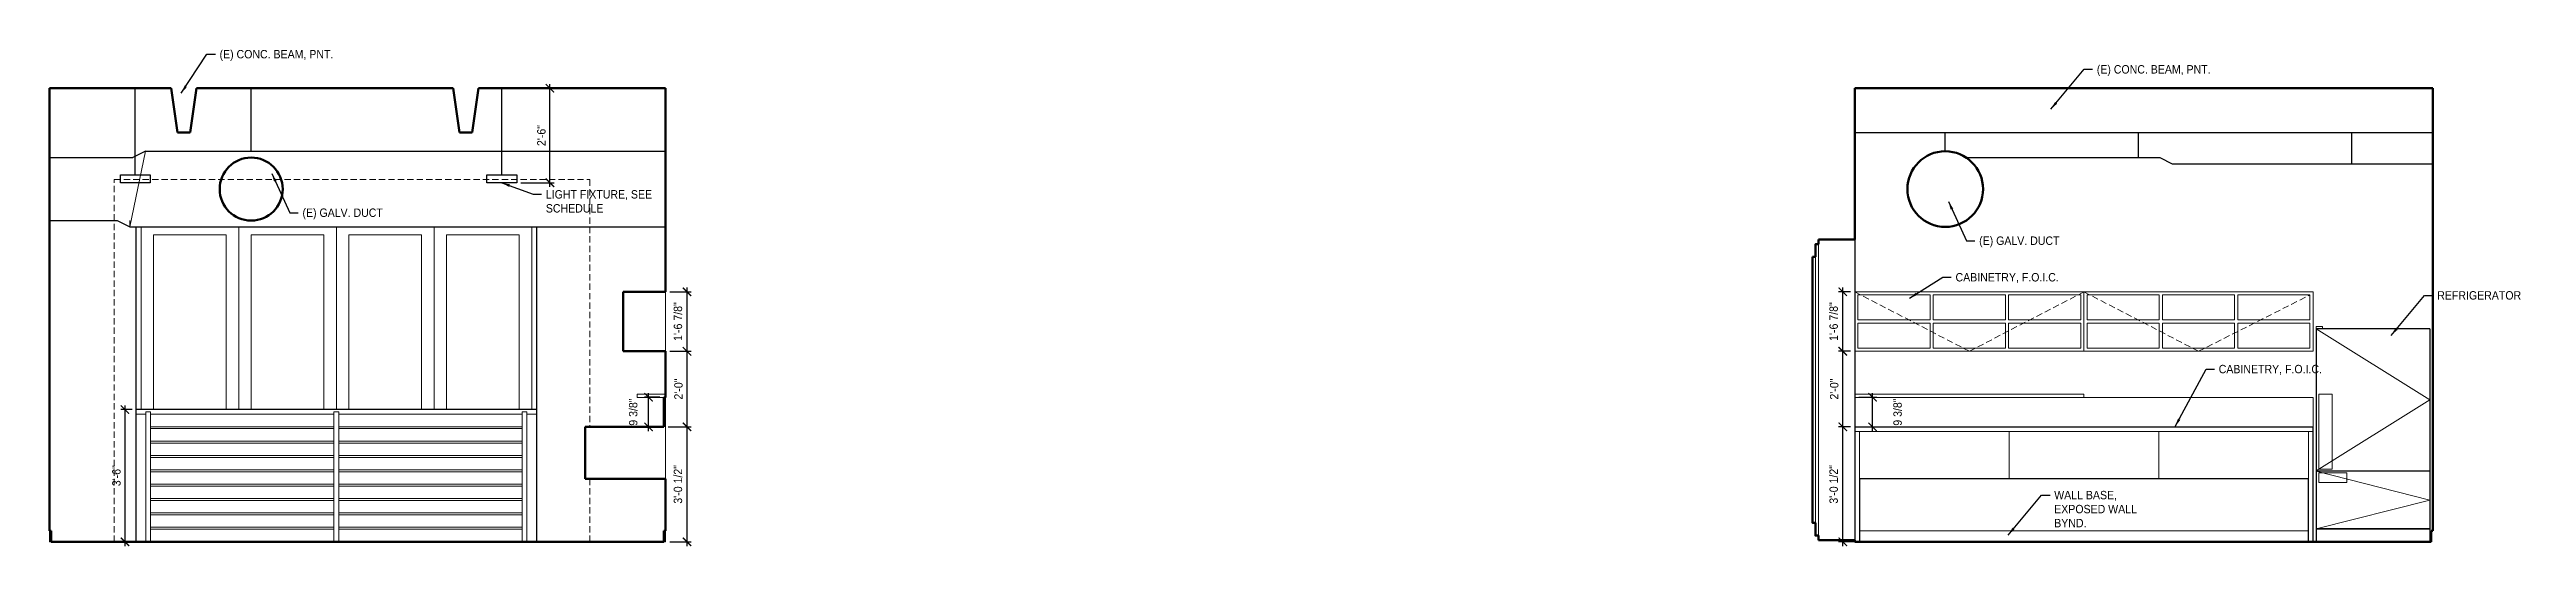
# Model space of a CAD drawing. Header units: inches. Extents: x -3027 to 6920, y -6604 to 320.
# Drawn here: x 1902 to 2689, y -3601 to -3444 of the extents above; entities that cross this region are included whole.
import ezdxf

# ---------------------------------------------------------------- set-up
doc = ezdxf.new("R2010")
doc.units = ezdxf.units.IN
doc.header["$LTSCALE"] = 4
doc.header["$MEASUREMENT"] = 0
doc.header["$PDMODE"] = 35
doc.header["$PDSIZE"] = -5
doc.linetypes.add('DASHED', pattern=[0.75, 0.5, -0.25])
doc.layers.get('0').update_dxf_attribs({"linetype": 'CONTINUOUS'})
doc.layers.get('Defpoints').update_dxf_attribs({"linetype": 'CONTINUOUS'})
for name, color, linetype, lineweight in [('A-ELEV-2', 5, 'CONTINUOUS', 25), ('A-ELEV-3', 8, 'CONTINUOUS', 15), ('A-ELEV-4', 9, 'CONTINUOUS', 9), ('A-ELEV-BYND', 9, 'DASHED', 9), ('A-ELEV-CUT', 3, 'CONTINUOUS', 50), ('A-NOTE-DIM', 8, 'CONTINUOUS', 15)]:
    doc.layers.add(name, color=color, linetype=linetype, lineweight=lineweight)
doc.layers.add('A-NOTE-DIM-3_8', color=8, linetype='CONTINUOUS')
doc.styles.add('3_8SM', font='swisse.ttf', dxfattribs={"width": 0.9, "height": 2.666667})
doc.dimstyles.new('DIM3_8', dxfattribs={"dimtxt": 2.666667, "dimasz": 2.666667, "dimexe": 1.333333, "dimexo": 1.333333, "dimgap": 1.333333, "dimtad": 1, "dimdec": 4, "dimzin": 11, "dimdsep": 46, "dimlunit": 4, "dimtxsty": '3_8SM', "dimblk": 'ARCHTICK', "dimblk1": 'ARCHTICK', "dimblk2": 'ARCHTICK', "dimsah": 1, "dimcen": 2.666667, "dimdle": 1.333333, "dimclrd": 8, "dimclre": 8, "dimclrt": 8, "dimadec": 0, "dimazin": 0, "dimtfac": 4, "dimtdec": 4, "dimtofl": 0, "dimtmove": 2, "dimatfit": 3, "dimfxl": 1, "dimfrac": 2, "dimtzin": 0, "dimarcsym": 0})
doc.dimstyles.new('DIM3_8$7', dxfattribs={"dimtxt": 2.666667, "dimasz": 2.666667, "dimexe": 1.333333, "dimexo": 1.333333, "dimgap": 1.333333, "dimtad": 0, "dimdec": 4, "dimzin": 11, "dimdsep": 46, "dimlunit": 4, "dimtxsty": '3_8SM', "dimblk": 'ARCHTICK', "dimcen": 2.666667, "dimdle": 1.333333, "dimclrd": 8, "dimclre": 8, "dimclrt": 8, "dimadec": 0, "dimazin": 0, "dimtfac": 4, "dimtdec": 4, "dimtofl": 0, "dimtmove": 1, "dimatfit": 3, "dimfxl": 1, "dimfrac": 2, "dimtzin": 0, "dimarcsym": 0})

msp = doc.modelspace()

# ---------------------------------------------------------------- texts
at = {"layer": 'A-NOTE-DIM-3_8', "char_height": 2.6666667, "attachment_point": 1, "style": '3_8SM'}
for s, insert, width in [('(E) CONC. BEAM, PNT.', (1956.42044, -3443.83907), 36), ('(E) CONC. BEAM, PNT.', (2552.32736, -3448.65084), 36), ('LIGHT FIXTURE, SEE SCHEDULE', (2060, -3488.33511), 37.2975794), ('(E) GALV. DUCT', (1982.74064, -3494.17103), 36), ('(E) GALV. DUCT', (2514.97452, -3503.05872), 36), ('CABINETRY, F.O.I.C.', (2507.47877, -3514.66583), 36), ('REFRIGERATOR', (2660.40001, -3520.41947), 36), ('CABINETRY, F.O.I.C.', (2591.02583, -3543.82427), 36), ('WALL BASE, EXPOSED WALL BYND.', (2538.80566, -3583.8249), 36)]:
    msp.add_mtext(s, dxfattribs=dict(at, insert=insert, width=width))

# ---------------------------------------------------------------- blocks, each defined once
blk = doc.blocks.new('A$C789C49DA')
at = {"layer": 'A-ELEV-2', "linetype": 'Continuous'}
for p, q in [((0, 67.63), (0, 22.54)), ((0, 67.63), (36, 67.63)), ((36, 67.63), (36, 4.13)), ((0, 22.41), (0, 4.13)), ((0, 4.13), (36, 4.13)), ((0, 4), (0, 0)), ((0, 4), (36, 4)), ((36, 4), (36, 0))]:
    blk.add_line(p, q, dxfattribs=at)
at = {"layer": 'A-ELEV-3', "linetype": 'Continuous'}
for p, q in [((30.95, 46.93), (35.2, 46.93)), ((30.95, 46.93), (30.95, 23.04)), ((35.2, 46.93), (35.2, 23.04)), ((0, 22.54), (36, 22.54)), ((0, 22.41), (36, 22.41)), ((26.31, 21.92), (26.31, 18.85)), ((26.31, 21.92), (35.2, 21.92)), ((26.31, 18.85), (35.2, 18.85)), ((30.95, 23.04), (35.2, 23.04)), ((35.2, 21.92), (35.2, 18.85))]:
    blk.add_line(p, q, dxfattribs=at)
at = {"layer": 'A-ELEV-3'}
for points in [[(0, 67.63), (36, 67.63), (36, 0), (0, 0)], [(34, 68.38), (36, 68.38), (36, 67.63), (34, 67.63)]]:
    blk.add_lwpolyline(points, close=True, dxfattribs=at)
at = {"layer": 'A-ELEV-BYND', "linetype": 'Continuous'}
for p, q in [((36, 67.63), (0, 45.08)), ((0, 45.08), (36, 22.54)), ((36, 22.41), (0, 13.27)), ((0, 13.27), (36, 4.13))]:
    blk.add_line(p, q, dxfattribs=at)
blk = doc.blocks.new('A$C6AF20732')
at = {"layer": 'A-ELEV-CUT'}
for p, q in [((-2, -14), (-4, 0)), ((2, -14), (4, 0)), ((-2, -14), (2, -14))]:
    blk.add_line(p, q, dxfattribs=at)
blk = doc.blocks.new('_ARCHTICK')
at = {"color": 0, "linetype": 'ByBlock', "const_width": 0.15}
blk.add_lwpolyline([(-0.5, -0.5), (0.5, 0.5)], dxfattribs=at)
blk = doc.blocks.new('*D15')
at = {"layer": 'A-NOTE-DIM', "color": 8, "lineweight": -2, "transparency": 16777216}
for p, q in [((2474.17, -3563.5), (2470.35, -3563.5)), ((2471.69, -3601.33), (2471.69, -3562.17)), ((2475.67, -3600), (2470.35, -3600))]:
    blk.add_line(p, q, dxfattribs=at)
at = {"layer": 'Defpoints', "color": 0, "transparency": 16777216}
for p in [(2471.69, -3563.5), (2475.5, -3563.5), (2477, -3600)]:
    blk.add_point(p, dxfattribs=at)
at = {"layer": 'A-NOTE-DIM', "color": 8, "lineweight": -2, "transparency": 16777216, "xscale": 2.666666666666667, "yscale": 2.666666666666667, "zscale": 2.666666666666667}
for p, rotation in [((2471.69, -3563.5), 90), ((2471.69, -3600), 270)]:
    blk.add_blockref('_ARCHTICK', p, dxfattribs=dict(at, rotation=rotation))
at = {"layer": 'A-NOTE-DIM', "color": 8, "transparency": 16777216, "insert": (2468.81, -3581.75), "char_height": 2.667, "attachment_point": 5, "rotation": 90, "style": '3_8SM'}
blk.add_mtext('3\'-0 1/2" ', dxfattribs=at)
blk = doc.blocks.new('*D16')
at = {"layer": 'A-NOTE-DIM', "color": 8, "lineweight": -2, "transparency": 16777216}
for p, q in [((2471.69, -3564.83), (2471.69, -3538.17)), ((2474.17, -3539.5), (2470.35, -3539.5)), ((2474.17, -3563.5), (2470.35, -3563.5))]:
    blk.add_line(p, q, dxfattribs=at)
at = {"layer": 'Defpoints', "color": 0, "transparency": 16777216}
for p in [(2471.69, -3539.5), (2475.5, -3539.5), (2475.5, -3563.5)]:
    blk.add_point(p, dxfattribs=at)
at = {"layer": 'A-NOTE-DIM', "color": 8, "lineweight": -2, "transparency": 16777216, "xscale": 2.666666666666667, "yscale": 2.666666666666667, "zscale": 2.666666666666667}
for p, rotation in [((2471.69, -3539.5), 90), ((2471.69, -3563.5), 270)]:
    blk.add_blockref('_ARCHTICK', p, dxfattribs=dict(at, rotation=rotation))
at = {"layer": 'A-NOTE-DIM', "color": 8, "transparency": 16777216, "insert": (2468.99, -3551.5), "char_height": 2.667, "attachment_point": 5, "rotation": 90, "style": '3_8SM'}
blk.add_mtext('2\'-0" ', dxfattribs=at)
blk = doc.blocks.new('*D17')
at = {"layer": 'A-NOTE-DIM', "color": 8, "lineweight": -2, "transparency": 16777216}
for p, q in [((2474.17, -3520.62), (2470.35, -3520.62)), ((2471.69, -3540.83), (2471.69, -3519.29)), ((2474.17, -3539.5), (2470.35, -3539.5))]:
    blk.add_line(p, q, dxfattribs=at)
at = {"layer": 'Defpoints', "color": 0, "transparency": 16777216}
for p in [(2471.69, -3520.62), (2475.5, -3520.62), (2475.5, -3539.5)]:
    blk.add_point(p, dxfattribs=at)
at = {"layer": 'A-NOTE-DIM', "color": 8, "lineweight": -2, "transparency": 16777216, "xscale": 2.666666666666667, "yscale": 2.666666666666667, "zscale": 2.666666666666667}
for p, rotation in [((2471.69, -3520.62), 90), ((2471.69, -3539.5), 270)]:
    blk.add_blockref('_ARCHTICK', p, dxfattribs=dict(at, rotation=rotation))
at = {"layer": 'A-NOTE-DIM', "color": 8, "transparency": 16777216, "insert": (2468.81, -3530.06), "char_height": 2.667, "attachment_point": 5, "rotation": 90, "style": '3_8SM'}
blk.add_mtext('1\'-6 7/8" ', dxfattribs=at)
blk = doc.blocks.new('*D18')
at = {"layer": 'A-NOTE-DIM', "color": 8, "lineweight": -2, "transparency": 16777216}
for p, q in [((2481.15, -3564.83), (2481.15, -3552.79)), ((2476.83, -3554.12), (2482.48, -3554.12)), ((2476.83, -3563.5), (2482.48, -3563.5))]:
    blk.add_line(p, q, dxfattribs=at)
at = {"layer": 'Defpoints', "color": 0, "transparency": 16777216}
for p in [(2475.5, -3554.12), (2481.15, -3554.12), (2475.5, -3563.5)]:
    blk.add_point(p, dxfattribs=at)
at = {"layer": 'A-NOTE-DIM', "color": 8, "lineweight": -2, "transparency": 16777216, "xscale": 2.666666666666667, "yscale": 2.666666666666667, "zscale": 2.666666666666667}
for p, rotation in [((2481.15, -3554.12), 90), ((2481.15, -3563.5), 270)]:
    blk.add_blockref('_ARCHTICK', p, dxfattribs=dict(at, rotation=rotation))
at = {"layer": 'A-NOTE-DIM', "color": 8, "transparency": 16777216, "insert": (2489.1, -3558.81), "char_height": 2.667, "attachment_point": 5, "rotation": 90, "style": '3_8SM'}
blk.add_mtext('9 3/8" ', dxfattribs=at)
blk = doc.blocks.new('*D27')
at = {"layer": 'A-NOTE-DIM', "color": 8, "lineweight": -2, "transparency": 16777216}
for p, q in [((2098.83, -3563.5), (2106.15, -3563.5)), ((2104.81, -3601.33), (2104.81, -3562.17)), ((2099.33, -3600), (2106.15, -3600))]:
    blk.add_line(p, q, dxfattribs=at)
at = {"layer": 'Defpoints', "color": 0, "transparency": 16777216}
for p in [(2097.5, -3563.5), (2104.81, -3563.5), (2098, -3600)]:
    blk.add_point(p, dxfattribs=at)
at = {"layer": 'A-NOTE-DIM', "color": 8, "lineweight": -2, "transparency": 16777216, "xscale": 2.666666666666667, "yscale": 2.666666666666667, "zscale": 2.666666666666667}
for p, rotation in [((2104.81, -3563.5), 90), ((2104.81, -3600), 270)]:
    blk.add_blockref('_ARCHTICK', p, dxfattribs=dict(at, rotation=rotation))
at = {"layer": 'A-NOTE-DIM', "color": 8, "transparency": 16777216, "insert": (2101.94, -3581.75), "char_height": 2.667, "attachment_point": 5, "rotation": 90, "style": '3_8SM'}
blk.add_mtext('3\'-0 1/2" ', dxfattribs=at)
blk = doc.blocks.new('*D28')
at = {"layer": 'A-NOTE-DIM', "color": 8, "lineweight": -2, "transparency": 16777216}
for p, q in [((2104.81, -3564.83), (2104.81, -3538.17)), ((2099.33, -3539.5), (2106.15, -3539.5)), ((2098.83, -3563.5), (2106.15, -3563.5))]:
    blk.add_line(p, q, dxfattribs=at)
at = {"layer": 'Defpoints', "color": 0, "transparency": 16777216}
for p in [(2098, -3539.5), (2104.81, -3539.5), (2097.5, -3563.5)]:
    blk.add_point(p, dxfattribs=at)
at = {"layer": 'A-NOTE-DIM', "color": 8, "lineweight": -2, "transparency": 16777216, "xscale": 2.666666666666667, "yscale": 2.666666666666667, "zscale": 2.666666666666667}
for p, rotation in [((2104.81, -3539.5), 90), ((2104.81, -3563.5), 270)]:
    blk.add_blockref('_ARCHTICK', p, dxfattribs=dict(at, rotation=rotation))
at = {"layer": 'A-NOTE-DIM', "color": 8, "transparency": 16777216, "insert": (2102.11, -3551.5), "char_height": 2.667, "attachment_point": 5, "rotation": 90, "style": '3_8SM'}
blk.add_mtext('2\'-0" ', dxfattribs=at)
blk = doc.blocks.new('*D29')
at = {"layer": 'A-NOTE-DIM', "color": 8, "lineweight": -2, "transparency": 16777216}
for p, q in [((2099.33, -3520.62), (2106.15, -3520.62)), ((2104.81, -3540.83), (2104.81, -3519.29)), ((2099.33, -3539.5), (2106.15, -3539.5))]:
    blk.add_line(p, q, dxfattribs=at)
at = {"layer": 'Defpoints', "color": 0, "transparency": 16777216}
for p in [(2098, -3520.62), (2104.81, -3520.62), (2098, -3539.5)]:
    blk.add_point(p, dxfattribs=at)
at = {"layer": 'A-NOTE-DIM', "color": 8, "lineweight": -2, "transparency": 16777216, "xscale": 2.666666666666667, "yscale": 2.666666666666667, "zscale": 2.666666666666667}
for p, rotation in [((2104.81, -3520.62), 90), ((2104.81, -3539.5), 270)]:
    blk.add_blockref('_ARCHTICK', p, dxfattribs=dict(at, rotation=rotation))
at = {"layer": 'A-NOTE-DIM', "color": 8, "transparency": 16777216, "insert": (2101.94, -3530.06), "char_height": 2.667, "attachment_point": 5, "rotation": 90, "style": '3_8SM'}
blk.add_mtext('1\'-6 7/8" ', dxfattribs=at)
blk = doc.blocks.new('*D30')
at = {"layer": 'A-NOTE-DIM', "color": 8, "lineweight": -2, "transparency": 16777216}
for p, q in [((2092.61, -3564.83), (2092.61, -3552.79)), ((2096.17, -3554.12), (2091.28, -3554.12)), ((2096.17, -3563.5), (2091.28, -3563.5))]:
    blk.add_line(p, q, dxfattribs=at)
at = {"layer": 'Defpoints', "color": 0, "transparency": 16777216}
for p in [(2092.61, -3554.12), (2097.5, -3554.12), (2097.5, -3563.5)]:
    blk.add_point(p, dxfattribs=at)
at = {"layer": 'A-NOTE-DIM', "color": 8, "lineweight": -2, "transparency": 16777216, "xscale": 2.666666666666667, "yscale": 2.666666666666667, "zscale": 2.666666666666667}
for p, rotation in [((2092.61, -3554.12), 90), ((2092.61, -3563.5), 270)]:
    blk.add_blockref('_ARCHTICK', p, dxfattribs=dict(at, rotation=rotation))
at = {"layer": 'A-NOTE-DIM', "color": 8, "transparency": 16777216, "insert": (2087.74, -3558.81), "char_height": 2.667, "attachment_point": 5, "rotation": 90, "style": '3_8SM'}
blk.add_mtext('9 3/8" ', dxfattribs=at)
blk = doc.blocks.new('*D31')
at = {"layer": 'A-NOTE-DIM', "color": 8, "lineweight": -2, "transparency": 16777216}
for p, q in [((2047.32, -3456), (2062.63, -3456)), ((2061.3, -3487.33), (2061.3, -3454.67)), ((2052.07, -3486), (2062.63, -3486))]:
    blk.add_line(p, q, dxfattribs=at)
at = {"layer": 'Defpoints', "color": 0, "transparency": 16777216}
for p in [(2045.99, -3456), (2061.3, -3456), (2050.74, -3486)]:
    blk.add_point(p, dxfattribs=at)
at = {"layer": 'A-NOTE-DIM', "color": 8, "lineweight": -2, "transparency": 16777216, "xscale": 2.666666666666667, "yscale": 2.666666666666667, "zscale": 2.666666666666667}
for p, rotation in [((2061.3, -3456), 90), ((2061.3, -3486), 270)]:
    blk.add_blockref('_ARCHTICK', p, dxfattribs=dict(at, rotation=rotation))
at = {"layer": 'A-NOTE-DIM', "color": 8, "transparency": 16777216, "insert": (2058.6, -3471), "char_height": 2.667, "attachment_point": 5, "rotation": 90, "style": '3_8SM'}
blk.add_mtext('2\'-6" ', dxfattribs=at)
blk = doc.blocks.new('*D40')
at = {"layer": 'A-NOTE-DIM', "color": 8, "lineweight": -2, "transparency": 16777216}
for p, q in [((1928.67, -3558), (1925.07, -3558)), ((1926.4, -3556.67), (1926.4, -3601.33)), ((1928.67, -3600), (1925.07, -3600))]:
    blk.add_line(p, q, dxfattribs=at)
at = {"layer": 'Defpoints', "color": 0, "transparency": 16777216}
for p in [(1930, -3558), (1926.4, -3600), (1930, -3600)]:
    blk.add_point(p, dxfattribs=at)
at = {"layer": 'A-NOTE-DIM', "color": 8, "lineweight": -2, "transparency": 16777216, "xscale": 2.666666666666667, "yscale": 2.666666666666667, "zscale": 2.666666666666667}
for p, rotation in [((1926.4, -3558), 90), ((1926.4, -3600), 270)]:
    blk.add_blockref('_ARCHTICK', p, dxfattribs=dict(at, rotation=rotation))
at = {"layer": 'A-NOTE-DIM', "color": 8, "transparency": 16777216, "insert": (1923.7, -3579), "char_height": 2.667, "attachment_point": 5, "rotation": 90, "style": '3_8SM'}
blk.add_mtext('3\'-6" ', dxfattribs=at)

# ---------------------------------------------------------------- dimensions: what is measured, and where the dimension line sits
at = {"layer": 'A-NOTE-DIM'}
for base, p1, p2, picture, middle in [((2061.29942, -3456), (2050.73862, -3486), (2045.98862, -3456), '*D31', (2058.59579, -3471)), ((2104.81214, -3520.625), (2097.9998, -3539.5), (2097.9998, -3520.625), '*D29', (2101.93903, -3530.0625)), ((2471.6873, -3520.625), (2475.4998, -3539.5), (2475.4998, -3520.625), '*D17', (2468.81419, -3530.0625)), ((2104.81214, -3539.5), (2097.4998, -3563.5), (2097.9998, -3539.5), '*D28', (2102.11031, -3551.5)), ((2471.6873, -3539.5), (2475.4998, -3563.5), (2475.4998, -3539.5), '*D16', (2468.98547, -3551.5)), ((2092.61205, -3554.125), (2097.4998, -3563.5), (2097.4998, -3554.125), '*D30', (2087.73893, -3558.8125)), ((2481.14583, -3554.125), (2475.4998, -3563.5), (2475.4998, -3554.125), '*D18', (2489.0985, -3558.8125)), ((1926.40493, -3600), (1930, -3558), (1930, -3600), '*D40', (1923.7013, -3579)), ((2104.81214, -3563.5), (2097.9998, -3600), (2097.4998, -3563.5), '*D27', (2101.93903, -3581.75)), ((2471.6873, -3563.5), (2476.9998, -3600), (2475.4998, -3563.5), '*D15', (2468.81419, -3581.75))]:
    dim = msp.add_linear_dim(base=base, p1=p1, p2=p2, angle=90, dimstyle='DIM3_8', override={"dimpost": ' '}, dxfattribs=at)
    dim.commit()
    dim.dimension.update_dxf_attribs({"geometry": picture, "text_midpoint": middle})

# ---------------------------------------------------------------- linework, layer by layer
at = {"layer": 'A-ELEV-2'}
for p, q in [((1929.68493, -3483.5), (1929.68493, -3456)), ((1966.45706, -3476), (1966.45706, -3456)), ((2045.98862, -3483.5), (2045.98862, -3456)), ((2061.29942, -3476), (2061.29942, -3456)), ((2475.4998, -3470), (2658.9998, -3470)), ((2504.21419, -3476), (2504.21419, -3470)), ((2565.5616, -3478), (2565.5616, -3470)), ((2633.2553, -3480), (2633.2553, -3470)), ((1902.45183, -3478), (1928.93151, -3478)), ((1932.93151, -3476), (1928.93151, -3478)), ((1932.93151, -3476), (2097.9998, -3476)), ((2510.84744, -3478), (2572.30329, -3478)), ((2572.30329, -3478), (2576.30329, -3480)), ((2576.30329, -3480), (2658.9998, -3480)), ((1902.45183, -3498), (1923.93171, -3498)), ((1923.93171, -3498), (1927.93171, -3500)), ((1927.93171, -3500), (2097.9998, -3500)), ((2475.4998, -3504), (2475.4998, -3599.5)), ((2057, -3558), (1930, -3558)), ((2475.4998, -3563.5), (2620.9998, -3563.5)), ((2620.9998, -3600), (2620.9998, -3563.5))]:
    msp.add_line(p, q, dxfattribs=at)
for points in [[(1924.93493, -3483.5), (1934.43493, -3483.5), (1934.43493, -3486), (1924.93493, -3486)], [(2041.23862, -3483.5), (2050.73862, -3483.5), (2050.73862, -3486), (2041.23862, -3486)]]:
    msp.add_lwpolyline(points, close=True, dxfattribs=at)
for points in [[(1930, -3600), (1930, -3500)], [(2057, -3500), (2057, -3600)], [(2619.4998, -3600), (2619.4998, -3580), (2476.9998, -3580), (2476.9998, -3600)]]:
    msp.add_lwpolyline(points, dxfattribs=at)
at = {"layer": 'A-ELEV-3'}
for p, q in [((1932.93151, -3476), (1927.93171, -3500)), ((1927.93171, -3498), (1927.93171, -3500)), ((2464, -3505.5), (2464, -3598)), ((2463, -3509.5), (2463, -3594)), ((2097.9998, -3539.5), (2097.9998, -3520.625)), ((1933, -3559.5), (1930, -3559.5)), ((1992.75, -3559.5), (1934.5, -3559.5)), ((1994.25, -3559.5), (2052.5, -3559.5)), ((2054, -3559.5), (2057, -3559.5)), ((2097.9998, -3580), (2097.9998, -3554.125)), ((2475.4998, -3554.125), (2620.9998, -3554.125)), ((2620.9998, -3554.125), (2620.9998, -3563.5)), ((2475.4998, -3600), (2475.4998, -3563.5)), ((2475.4998, -3565), (2620.9998, -3565)), ((2476.9998, -3600), (2476.9998, -3565)), ((2524.4998, -3580), (2524.4998, -3565)), ((2571.9998, -3580), (2571.9998, -3565)), ((2619.4998, -3600), (2619.4998, -3565)), ((2476.9998, -3580), (2619.4998, -3580)), ((1902.45183, -3596.5), (1902.45183, -3600)), ((1902.95183, -3600), (1902.45183, -3600)), ((2097.4998, -3600), (2097.9998, -3600)), ((2097.9998, -3596.5), (2097.9998, -3600)), ((2476.9998, -3596.5), (2619.4998, -3596.5))]:
    msp.add_line(p, q, dxfattribs=at)
for points in [[(1931.5, -3553.5), (1931.5, -3500)], [(1931.5, -3500), (1931.5, -3558)], [(1958.5, -3558), (1958.5, -3502.5), (1935.5, -3502.5), (1935.5, -3558)], [(1962.5, -3553.5), (1962.5, -3500)], [(1962.5, -3500), (1962.5, -3558)], [(1989.5, -3558), (1989.5, -3502.5), (1966.5, -3502.5), (1966.5, -3558)], [(1993.5, -3553.5), (1993.5, -3500)], [(1993.5, -3500), (1993.5, -3558)], [(2020.5, -3558), (2020.5, -3502.5), (1997.5, -3502.5), (1997.5, -3558)], [(2024.5, -3553.5), (2024.5, -3500)], [(2024.5, -3500), (2024.5, -3558)], [(2051.5, -3558), (2051.5, -3502.5), (2028.5, -3502.5), (2028.5, -3558)], [(2055.5, -3500), (2055.5, -3553.5)], [(2055.5, -3558), (2055.5, -3500)]]:
    msp.add_lwpolyline(points, dxfattribs=at)
for points in [[(2548.2498, -3539.5), (2475.4998, -3539.5), (2475.4998, -3520.625), (2548.2498, -3520.625)], [(2499.41647, -3521.625), (2476.4998, -3521.625), (2476.4998, -3529.5625), (2499.41647, -3529.5625)], [(2500.41647, -3521.625), (2523.33313, -3521.625), (2523.33313, -3529.5625), (2500.41647, -3529.5625)], [(2524.33313, -3521.625), (2547.2498, -3521.625), (2547.2498, -3529.5625), (2524.33313, -3529.5625)], [(2548.2498, -3539.5), (2620.9998, -3539.5), (2620.9998, -3520.625), (2548.2498, -3520.625)], [(2572.16647, -3521.625), (2549.2498, -3521.625), (2549.2498, -3529.5625), (2572.16647, -3529.5625)], [(2596.08313, -3521.625), (2573.16647, -3521.625), (2573.16647, -3529.5625), (2596.08313, -3529.5625)], [(2619.9998, -3521.625), (2597.08313, -3521.625), (2597.08313, -3529.5625), (2619.9998, -3529.5625)], [(2499.41647, -3530.5625), (2476.4998, -3530.5625), (2476.4998, -3538.5), (2499.41647, -3538.5)], [(2500.41647, -3530.5625), (2523.33313, -3530.5625), (2523.33313, -3538.5), (2500.41647, -3538.5)], [(2524.33313, -3530.5625), (2547.2498, -3530.5625), (2547.2498, -3538.5), (2524.33313, -3538.5)], [(2572.16647, -3530.5625), (2549.2498, -3530.5625), (2549.2498, -3538.5), (2572.16647, -3538.5)], [(2596.08313, -3530.5625), (2573.16647, -3530.5625), (2573.16647, -3538.5), (2596.08313, -3538.5)], [(2619.9998, -3530.5625), (2597.08313, -3530.5625), (2597.08313, -3538.5), (2619.9998, -3538.5)], [(2097.9998, -3554.125), (2088.9998, -3554.125), (2088.9998, -3553.125), (2097.9998, -3553.125)], [(2475.4998, -3553.125), (2548.2498, -3553.125), (2548.2498, -3554.125), (2475.4998, -3554.125)], [(1934.5, -3600), (1933, -3600), (1933, -3558.75), (1934.5, -3558.75)], [(1992.75, -3600), (1994.25, -3600), (1994.25, -3558.75), (1992.75, -3558.75)], [(2052.5, -3600), (2054, -3600), (2054, -3558.75), (2052.5, -3558.75)]]:
    msp.add_lwpolyline(points, close=True, dxfattribs=at)
at = {"layer": 'A-ELEV-4'}
for p, q in [((1992.75, -3563.4375), (1934.5, -3563.4375)), ((1992.75, -3564.0625), (1934.5, -3564.0625)), ((1992.75, -3568), (1934.5, -3568)), ((1992.75, -3568.625), (1934.5, -3568.625)), ((1994.25, -3563.4375), (2052.5, -3563.4375)), ((1994.25, -3564.0625), (2052.5, -3564.0625)), ((1994.25, -3568), (2052.5, -3568)), ((1994.25, -3568.625), (2052.5, -3568.625)), ((1992.75, -3572.5625), (1934.5, -3572.5625)), ((1992.75, -3573.1875), (1934.5, -3573.1875)), ((1992.75, -3577.125), (1934.5, -3577.125)), ((1994.25, -3572.5625), (2052.5, -3572.5625)), ((1994.25, -3573.1875), (2052.5, -3573.1875)), ((1994.25, -3577.125), (2052.5, -3577.125)), ((1992.75, -3577.75), (1934.5, -3577.75)), ((1992.75, -3581.6875), (1934.5, -3581.6875)), ((1992.75, -3582.3125), (1934.5, -3582.3125)), ((1994.25, -3577.75), (2052.5, -3577.75)), ((1994.25, -3581.6875), (2052.5, -3581.6875)), ((1994.25, -3582.3125), (2052.5, -3582.3125)), ((1992.75, -3586.25), (1934.5, -3586.25)), ((1992.75, -3586.875), (1934.5, -3586.875)), ((1992.75, -3590.8125), (1934.5, -3590.8125)), ((1992.75, -3591.4375), (1934.5, -3591.4375)), ((1994.25, -3586.25), (2052.5, -3586.25)), ((1994.25, -3586.875), (2052.5, -3586.875)), ((1994.25, -3590.8125), (2052.5, -3590.8125)), ((1994.25, -3591.4375), (2052.5, -3591.4375)), ((1992.75, -3595.375), (1934.5, -3595.375)), ((1992.75, -3596), (1934.5, -3596)), ((1994.25, -3595.375), (2052.5, -3595.375)), ((1994.25, -3596), (2052.5, -3596))]:
    msp.add_line(p, q, dxfattribs=at)
at = {"layer": 'A-ELEV-BYND'}
for points in [[(1922.9998, -3600), (1922.9998, -3485), (2073.9998, -3485), (2073.9998, -3563.5)], [(2475.4998, -3520.625), (2511.8748, -3539.5), (2548.2498, -3520.625)], [(2548.2498, -3520.625), (2584.6248, -3539.5), (2619.9998, -3521.625)], [(2073.9998, -3580), (2073.9998, -3600)]]:
    msp.add_lwpolyline(points, dxfattribs=at)
at = {"layer": 'A-ELEV-CUT'}
for p, q in [((1902.45183, -3596.5), (1902.45183, -3456)), ((1941.05239, -3456), (1902.45183, -3456)), ((2030.62347, -3456), (1949.05239, -3456)), ((2097.9998, -3456), (2038.62347, -3456)), ((2097.9998, -3520.625), (2097.9998, -3456)), ((2475.4998, -3504), (2475.4998, -3456)), ((2475.4998, -3456), (2658.9998, -3456)), ((2658.9998, -3596.5), (2658.9998, -3456)), ((2464, -3504), (2475.4998, -3504)), ((2464, -3504), (2464, -3505.5)), ((2084.4998, -3539.5), (2084.4998, -3520.625)), ((2097.9998, -3520.625), (2084.4998, -3520.625)), ((2097.9998, -3539.5), (2084.4998, -3539.5)), ((2097.9998, -3554.125), (2097.9998, -3539.5)), ((2097.4998, -3563.5), (2097.4998, -3554.125)), ((2097.9998, -3554.125), (2097.4998, -3554.125)), ((2072.4998, -3580), (2072.4998, -3563.5)), ((2097.4998, -3563.5), (2072.4998, -3563.5)), ((2097.9998, -3580), (2072.4998, -3580)), ((2097.9998, -3596.5), (2097.9998, -3580)), ((1902.45183, -3596.5), (1902.95183, -3596.5)), ((1902.95183, -3600), (1902.95183, -3596.5)), ((2097.4998, -3600), (1902.95183, -3600)), ((2097.9998, -3596.5), (2097.4998, -3596.5)), ((2097.4998, -3600), (2097.4998, -3596.5)), ((2464, -3599.5), (2464, -3598)), ((2464, -3599.5), (2475.4998, -3599.5)), ((2475.4998, -3600), (2475.4998, -3599.5)), ((2475.4998, -3600), (2658.4998, -3600)), ((2658.4998, -3596.5), (2658.4998, -3600)), ((2658.4998, -3596.5), (2658.9998, -3596.5))]:
    msp.add_line(p, q, dxfattribs=at)
for points in [[(2464, -3505.5), (2463, -3505.5), (2463, -3509.5), (2462.125, -3509.5)], [(2464, -3598), (2463, -3598), (2463, -3594), (2462.125, -3594), (2462.125, -3509.5)]]:
    msp.add_lwpolyline(points, dxfattribs=at)
for centre, radius in [((1966.45706, -3488), 10), ((2504.21419, -3488), 12)]:
    msp.add_circle(centre, radius, dxfattribs=at)

# ---------------------------------------------------------------- block references
at = {"layer": 'A-ELEV-3', "xscale": -1}
msp.add_blockref('A$C789C49DA', (2657.9998, -3600), dxfattribs=at)
at = {"layer": 'A-ELEV-CUT', "xscale": -1}
for p in [(1945.05239, -3456), (2034.62347, -3456)]:
    msp.add_blockref('A$C6AF20732', p, dxfattribs=at)

msp.set_redraw_order([(e.dxf.handle, doc.entitydb.next_handle()) for e in msp.query("TEXT MTEXT ATTDEF DIMENSION ARC_DIMENSION")])  # texts and dimensions are drawn at this point

# ---------------------------------------------------------------- leaders
at = {"layer": 'A-NOTE-DIM-3_8', "annotation_type": 0, "has_hookline": 1, "hookline_direction": 0}
for points, text_width in [([(1944.23483, -3457.56597), (1952.42044, -3445.1724), (1955.08711, -3445.1724)], 30.67424), ([(2537.68928, -3462.6743), (2548.32736, -3449.98417), (2550.99403, -3449.98417)], 30.67424), ([(1972.9982, -3483.0513), (1978.74064, -3495.50436), (1981.40731, -3495.50436)], 28.10061), ([(2045.98862, -3486), (2056, -3489.66845), (2058.66667, -3489.66845)], 36.08925), ([(2505.23208, -3491.93899), (2510.97452, -3504.39205), (2513.64119, -3504.39205)], 28.10061), ([(2492.8407, -3522.68929), (2503.47877, -3515.99916), (2506.14544, -3515.99916)], 21.80122), ([(2645.76193, -3534.44294), (2656.40001, -3521.75281), (2659.06667, -3521.75281)], 28.31643), ([(2577.21216, -3563.40591), (2587.02583, -3545.1576), (2589.6925, -3545.1576)], 21.80122), ([(2524.16758, -3597.84837), (2534.80566, -3585.15824), (2537.47232, -3585.15824)], 29.07748)]:
    msp.add_leader(points, dimstyle='DIM3_8$7', override={"dimgap": 1.333333, "dimtad": 0}, dxfattribs=dict(at, text_width=text_width))

doc.saveas('drawing.dxf')
